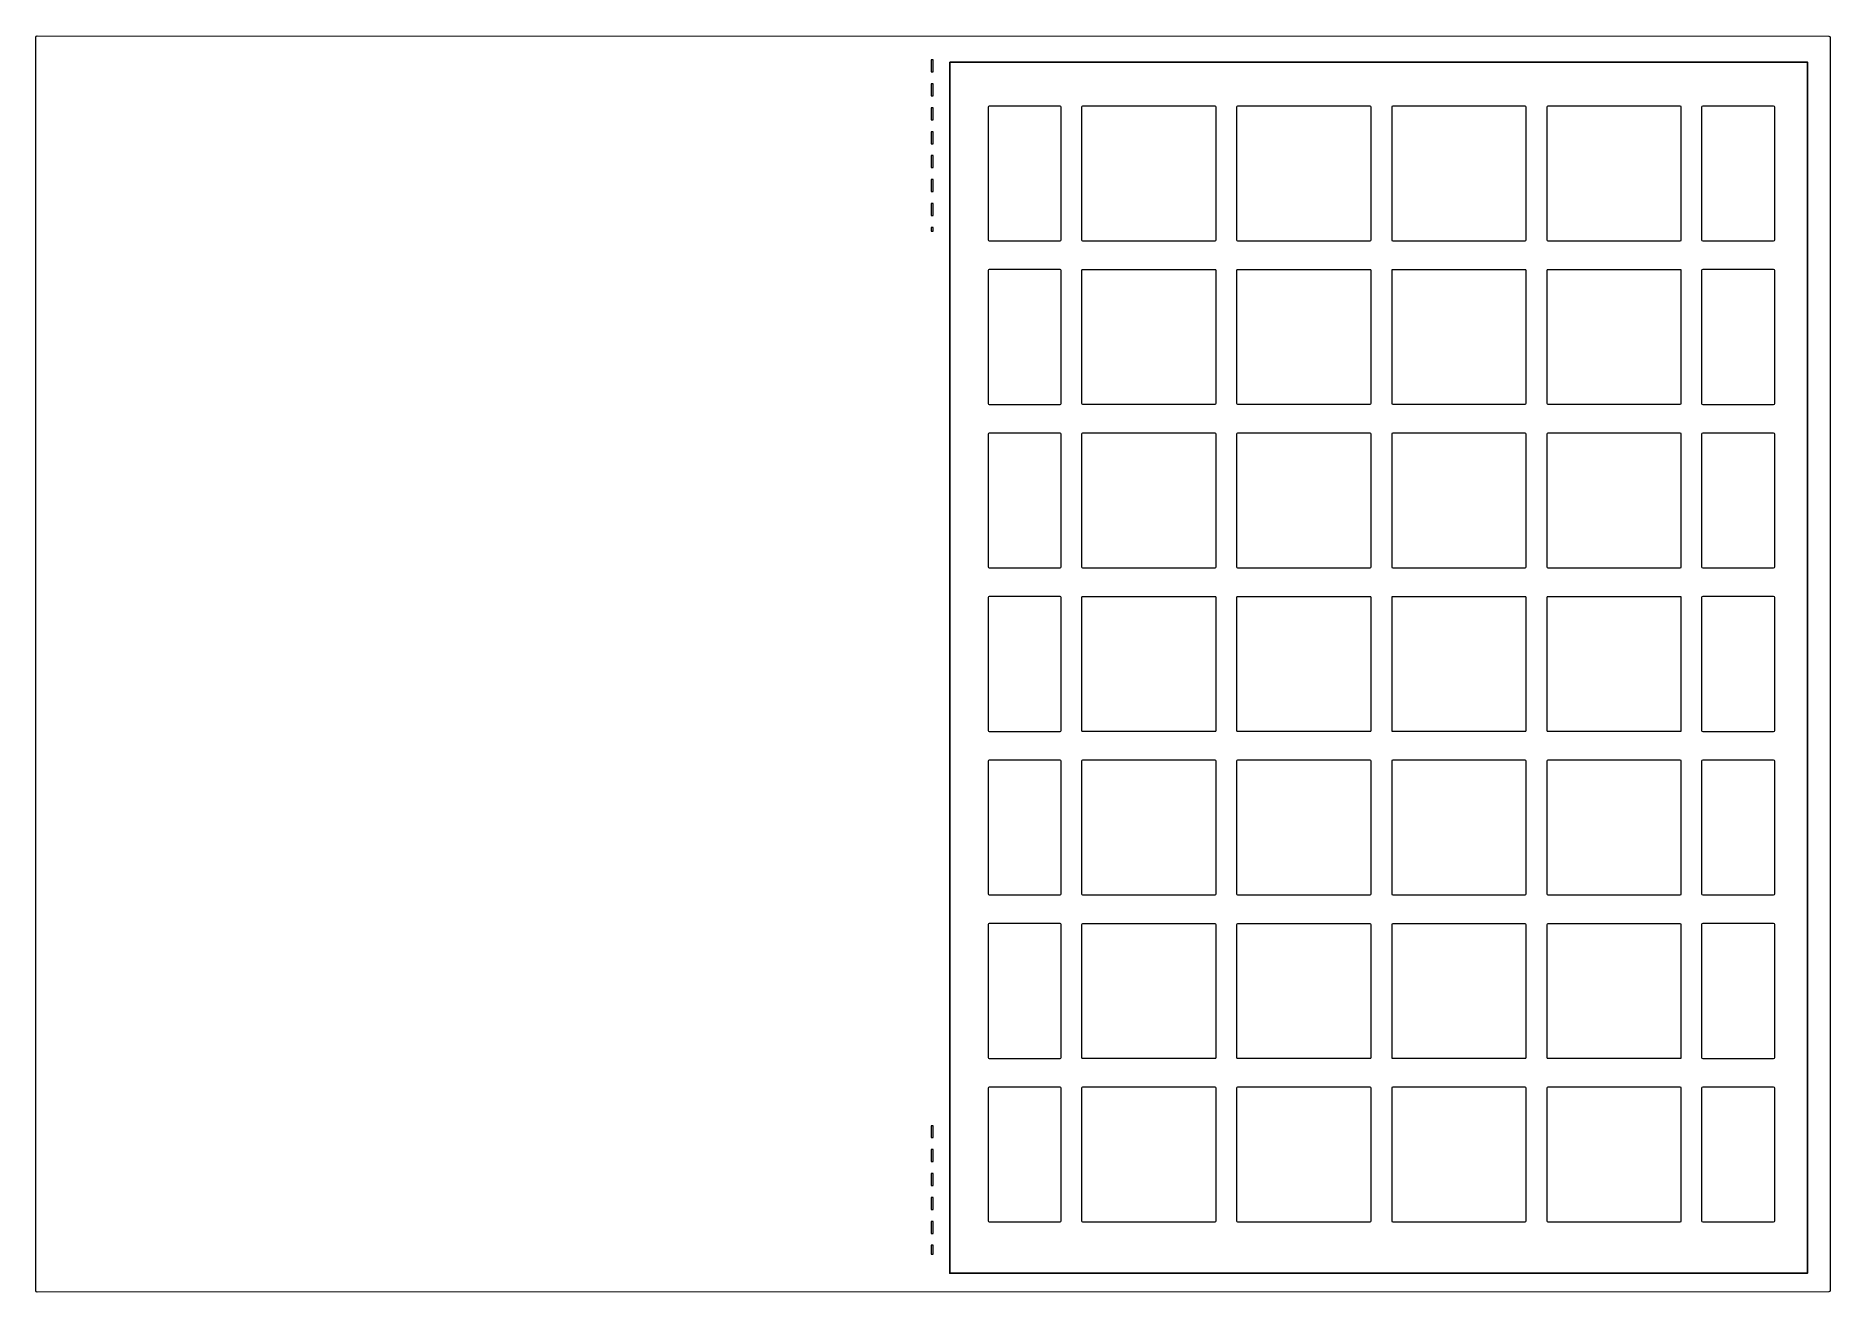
# Model space of a CAD drawing. Header units: centimetres. Extents: x -11.9 to 11.9, y -8.3 to 8.3.
import ezdxf

# ---------------------------------------------------------------- set-up
doc = ezdxf.new("R2010")
doc.units = ezdxf.units.CM
doc.header["$MEASUREMENT"] = 0
doc.layers.add('Layer 1', color=7, linetype='Continuous')

msp = doc.modelspace()

# ---------------------------------------------------------------- linework, layer by layer
at = {"layer": 'Layer 1', "color": 42, "lineweight": 9}
for points, knots in [([(-11.88971, 8.33437), (-11.8994, 8.33438), (-11.90708, 8.32669), (-11.90708, 8.31701), (-11.90708, 8.31701), (-11.90708, 8.31701), (-11.90708, -8.31701), (-11.90708, -8.31701), (-11.90708, -8.31701), (-11.90708, -8.32669), (-11.8994, -8.33437), (-11.88972, -8.33437), (-11.88972, -8.33437), (-11.88972, -8.33437), (11.88971, -8.33024), (11.88971, -8.33024), (11.88971, -8.33024), (11.89939, -8.33024), (11.90707, -8.32173), (11.90707, -8.31205), (11.90707, -8.31205), (11.90707, -8.31205), (11.90707, 8.31205), (11.90707, 8.31205), (11.90707, 8.31205), (11.90707, 8.32173), (11.89939, 8.32941), (11.88971, 8.32941), (11.88971, 8.32941), (11.88971, 8.32941), (-11.88972, 8.33437), (-11.88972, 8.33437), (-11.88972, 8.33437), (-11.88972, 8.33437), (-11.88971, 8.33437), (-11.88971, 8.33437)], [0, 0, 0, 0, 0.1, 0.1, 0.1, 0.1, 0.2, 0.2, 0.2, 0.2, 0.3, 0.3, 0.3, 0.3, 0.4, 0.4, 0.4, 0.4, 0.5, 0.5, 0.5, 0.5, 0.6, 0.6, 0.6, 0.6, 0.7, 0.7, 0.7, 0.7, 0.8, 0.8, 0.8, 0.8, 1, 1, 1, 1]), ([(-0.02646, 8.01522), (-0.02646, 8.01522), (0, 8.01522), (0, 8.01522), (0, 8.01522), (0, 8.01522), (0, 7.85647), (0, 7.85647), (0, 7.85647), (0, 7.85647), (-0.02646, 7.85647), (-0.02646, 7.85647), (-0.02646, 7.85647), (-0.02646, 7.85647), (-0.02646, 8.01522), (-0.02646, 8.01522)], [0, 0, 0, 0, 0.2, 0.2, 0.2, 0.2, 0.4, 0.4, 0.4, 0.4, 0.6, 0.6, 0.6, 0.6, 1, 1, 1, 1]), ([(-0.02646, 7.69772), (-0.02646, 7.69772), (0, 7.69772), (0, 7.69772), (0, 7.69772), (0, 7.69772), (0, 7.53897), (0, 7.53897), (0, 7.53897), (0, 7.53897), (-0.02646, 7.53897), (-0.02646, 7.53897), (-0.02646, 7.53897), (-0.02646, 7.53897), (-0.02646, 7.69772), (-0.02646, 7.69772)], [0, 0, 0, 0, 0.2, 0.2, 0.2, 0.2, 0.4, 0.4, 0.4, 0.4, 0.6, 0.6, 0.6, 0.6, 1, 1, 1, 1]), ([(0.74662, 7.40337), (0.74662, 7.40337), (1.68754, 7.40337), (1.68754, 7.40337), (1.68754, 7.40337), (1.69506, 7.40337), (1.7016, 7.39766), (1.7016, 7.39014), (1.7016, 7.39014), (1.7016, 7.39014), (1.7016, 5.62735), (1.7016, 5.62735), (1.7016, 5.62735), (1.7016, 5.61983), (1.69506, 5.61412), (1.68754, 5.61412), (1.68754, 5.61412), (1.68754, 5.61412), (0.74662, 5.61412), (0.74662, 5.61412), (0.74662, 5.61412), (0.7391, 5.61412), (0.73256, 5.61983), (0.73256, 5.62735), (0.73256, 5.62735), (0.73256, 5.62735), (0.73256, 7.39014), (0.73256, 7.39014), (0.73256, 7.39014), (0.73256, 7.39766), (0.7391, 7.40337), (0.74662, 7.40337)], [0, 0, 0, 0, 0.11111111, 0.11111111, 0.11111111, 0.11111111, 0.22222222, 0.22222222, 0.22222222, 0.22222222, 0.33333333, 0.33333333, 0.33333333, 0.33333333, 0.44444444, 0.44444444, 0.44444444, 0.44444444, 0.55555556, 0.55555556, 0.55555556, 0.55555556, 0.66666667, 0.66666667, 0.66666667, 0.66666667, 0.77777778, 0.77777778, 0.77777778, 0.77777778, 1, 1, 1, 1]), ([(1.9852, 7.40172), (1.9852, 7.40172), (3.74468, 7.40172), (3.74468, 7.40172), (3.74468, 7.40172), (3.75219, 7.40172), (3.75791, 7.396), (3.75791, 7.38849), (3.75791, 7.38849), (3.75791, 7.38849), (3.75791, 5.62901), (3.75791, 5.62901), (3.75791, 5.62901), (3.75791, 5.6215), (3.75219, 5.61578), (3.74468, 5.61578), (3.74468, 5.61578), (3.74468, 5.61578), (1.9852, 5.61578), (1.9852, 5.61578), (1.9852, 5.61578), (1.9777, 5.61578), (1.97197, 5.6215), (1.97197, 5.62901), (1.97197, 5.62901), (1.97197, 5.62901), (1.97197, 7.38849), (1.97197, 7.38849), (1.97197, 7.38849), (1.97197, 7.396), (1.97769, 7.40172), (1.9852, 7.40172)], [0, 0, 0, 0, 0.11111111, 0.11111111, 0.11111111, 0.11111111, 0.22222222, 0.22222222, 0.22222222, 0.22222222, 0.33333333, 0.33333333, 0.33333333, 0.33333333, 0.44444444, 0.44444444, 0.44444444, 0.44444444, 0.55555556, 0.55555556, 0.55555556, 0.55555556, 0.66666667, 0.66666667, 0.66666667, 0.66666667, 0.77777778, 0.77777778, 0.77777778, 0.77777778, 1, 1, 1, 1]), ([(4.04316, 7.40172), (4.04316, 7.40172), (5.80264, 7.40172), (5.80264, 7.40172), (5.80264, 7.40172), (5.81015, 7.40172), (5.81587, 7.396), (5.81587, 7.38849), (5.81587, 7.38849), (5.81587, 7.38849), (5.81587, 5.62901), (5.81587, 5.62901), (5.81587, 5.62901), (5.81587, 5.6215), (5.81015, 5.61578), (5.80264, 5.61578), (5.80264, 5.61578), (5.80264, 5.61578), (4.04316, 5.61578), (4.04316, 5.61578), (4.04316, 5.61578), (4.03566, 5.61578), (4.02993, 5.6215), (4.02993, 5.62901), (4.02993, 5.62901), (4.02993, 5.62901), (4.02993, 7.38849), (4.02993, 7.38849), (4.02993, 7.38849), (4.02993, 7.396), (4.03565, 7.40172), (4.04316, 7.40172)], [0, 0, 0, 0, 0.11111111, 0.11111111, 0.11111111, 0.11111111, 0.22222222, 0.22222222, 0.22222222, 0.22222222, 0.33333333, 0.33333333, 0.33333333, 0.33333333, 0.44444444, 0.44444444, 0.44444444, 0.44444444, 0.55555556, 0.55555556, 0.55555556, 0.55555556, 0.66666667, 0.66666667, 0.66666667, 0.66666667, 0.77777778, 0.77777778, 0.77777778, 0.77777778, 1, 1, 1, 1]), ([(6.10113, 7.40172), (6.10113, 7.40172), (7.86061, 7.40172), (7.86061, 7.40172), (7.86061, 7.40172), (7.86812, 7.40172), (7.87384, 7.396), (7.87384, 7.38849), (7.87384, 7.38849), (7.87384, 7.38849), (7.87384, 5.62901), (7.87384, 5.62901), (7.87384, 5.62901), (7.87384, 5.6215), (7.86812, 5.61578), (7.86061, 5.61578), (7.86061, 5.61578), (7.86061, 5.61578), (6.10113, 5.61578), (6.10113, 5.61578), (6.10113, 5.61578), (6.09363, 5.61578), (6.0879, 5.6215), (6.0879, 5.62901), (6.0879, 5.62901), (6.0879, 5.62901), (6.0879, 7.38849), (6.0879, 7.38849), (6.0879, 7.38849), (6.0879, 7.396), (6.09362, 7.40172), (6.10113, 7.40172)], [0, 0, 0, 0, 0.11111111, 0.11111111, 0.11111111, 0.11111111, 0.22222222, 0.22222222, 0.22222222, 0.22222222, 0.33333333, 0.33333333, 0.33333333, 0.33333333, 0.44444444, 0.44444444, 0.44444444, 0.44444444, 0.55555556, 0.55555556, 0.55555556, 0.55555556, 0.66666667, 0.66666667, 0.66666667, 0.66666667, 0.77777778, 0.77777778, 0.77777778, 0.77777778, 1, 1, 1, 1]), ([(8.15992, 7.40172), (8.15992, 7.40172), (9.91857, 7.40172), (9.91857, 7.40172), (9.91857, 7.40172), (9.92608, 7.40172), (9.9318, 7.396), (9.9318, 7.38849), (9.9318, 7.38849), (9.9318, 7.38849), (9.9318, 5.62901), (9.9318, 5.62901), (9.9318, 5.62901), (9.9318, 5.6215), (9.92608, 5.61578), (9.91857, 5.61578), (9.91857, 5.61578), (9.91857, 5.61578), (8.15992, 5.61578), (8.15992, 5.61578), (8.15992, 5.61578), (8.15242, 5.61578), (8.14586, 5.6215), (8.14586, 5.62901), (8.14586, 5.62901), (8.14586, 5.62901), (8.14586, 7.38849), (8.14586, 7.38849), (8.14586, 7.38849), (8.14586, 7.396), (8.15241, 7.40172), (8.15992, 7.40172)], [0, 0, 0, 0, 0.11111111, 0.11111111, 0.11111111, 0.11111111, 0.22222222, 0.22222222, 0.22222222, 0.22222222, 0.33333333, 0.33333333, 0.33333333, 0.33333333, 0.44444444, 0.44444444, 0.44444444, 0.44444444, 0.55555556, 0.55555556, 0.55555556, 0.55555556, 0.66666667, 0.66666667, 0.66666667, 0.66666667, 0.77777778, 0.77777778, 0.77777778, 0.77777778, 1, 1, 1, 1]), ([(10.21622, 7.40337), (10.21622, 7.40337), (11.15714, 7.40337), (11.15714, 7.40337), (11.15714, 7.40337), (11.16466, 7.40337), (11.1712, 7.39766), (11.1712, 7.39014), (11.1712, 7.39014), (11.1712, 7.39014), (11.1712, 5.62735), (11.1712, 5.62735), (11.1712, 5.62735), (11.1712, 5.61983), (11.16466, 5.61412), (11.15714, 5.61412), (11.15714, 5.61412), (11.15714, 5.61412), (10.21622, 5.61412), (10.21622, 5.61412), (10.21622, 5.61412), (10.2087, 5.61412), (10.20216, 5.61983), (10.20216, 5.62735), (10.20216, 5.62735), (10.20216, 5.62735), (10.20216, 7.39014), (10.20216, 7.39014), (10.20216, 7.39014), (10.20216, 7.39766), (10.2087, 7.40337), (10.21622, 7.40337)], [0, 0, 0, 0, 0.11111111, 0.11111111, 0.11111111, 0.11111111, 0.22222222, 0.22222222, 0.22222222, 0.22222222, 0.33333333, 0.33333333, 0.33333333, 0.33333333, 0.44444444, 0.44444444, 0.44444444, 0.44444444, 0.55555556, 0.55555556, 0.55555556, 0.55555556, 0.66666667, 0.66666667, 0.66666667, 0.66666667, 0.77777778, 0.77777778, 0.77777778, 0.77777778, 1, 1, 1, 1]), ([(-0.02646, 7.38022), (-0.02646, 7.38022), (0, 7.38022), (0, 7.38022), (0, 7.38022), (0, 7.38022), (0, 7.22147), (0, 7.22147), (0, 7.22147), (0, 7.22147), (-0.02646, 7.22147), (-0.02646, 7.22147), (-0.02646, 7.22147), (-0.02646, 7.22147), (-0.02646, 7.38022), (-0.02646, 7.38022)], [0, 0, 0, 0, 0.2, 0.2, 0.2, 0.2, 0.4, 0.4, 0.4, 0.4, 0.6, 0.6, 0.6, 0.6, 1, 1, 1, 1]), ([(-0.02646, 7.06272), (-0.02646, 7.06272), (0, 7.06272), (0, 7.06272), (0, 7.06272), (0, 7.06272), (0, 6.90397), (0, 6.90397), (0, 6.90397), (0, 6.90397), (-0.02646, 6.90397), (-0.02646, 6.90397), (-0.02646, 6.90397), (-0.02646, 6.90397), (-0.02646, 7.06272), (-0.02646, 7.06272)], [0, 0, 0, 0, 0.2, 0.2, 0.2, 0.2, 0.4, 0.4, 0.4, 0.4, 0.6, 0.6, 0.6, 0.6, 1, 1, 1, 1]), ([(-0.02646, 6.74522), (-0.02646, 6.74522), (0, 6.74522), (0, 6.74522), (0, 6.74522), (0, 6.74522), (0, 6.58647), (0, 6.58647), (0, 6.58647), (0, 6.58647), (-0.02646, 6.58647), (-0.02646, 6.58647), (-0.02646, 6.58647), (-0.02646, 6.58647), (-0.02646, 6.74522), (-0.02646, 6.74522)], [0, 0, 0, 0, 0.2, 0.2, 0.2, 0.2, 0.4, 0.4, 0.4, 0.4, 0.6, 0.6, 0.6, 0.6, 1, 1, 1, 1]), ([(-0.02646, 6.42772), (-0.02646, 6.42772), (0, 6.42772), (0, 6.42772), (0, 6.42772), (0, 6.42772), (0, 6.26897), (0, 6.26897), (0, 6.26897), (0, 6.26897), (-0.02646, 6.26897), (-0.02646, 6.26897), (-0.02646, 6.26897), (-0.02646, 6.26897), (-0.02646, 6.42772), (-0.02646, 6.42772)], [0, 0, 0, 0, 0.2, 0.2, 0.2, 0.2, 0.4, 0.4, 0.4, 0.4, 0.6, 0.6, 0.6, 0.6, 1, 1, 1, 1]), ([(-0.02646, 6.11022), (-0.02646, 6.11022), (0, 6.11022), (0, 6.11022), (0, 6.11022), (0, 6.11022), (0, 5.95147), (0, 5.95147), (0, 5.95147), (0, 5.95147), (-0.02646, 5.95147), (-0.02646, 5.95147), (-0.02646, 5.95147), (-0.02646, 5.95147), (-0.02646, 6.11022), (-0.02646, 6.11022)], [0, 0, 0, 0, 0.2, 0.2, 0.2, 0.2, 0.4, 0.4, 0.4, 0.4, 0.6, 0.6, 0.6, 0.6, 1, 1, 1, 1]), ([(-0.02646, 5.79272), (-0.02646, 5.79272), (0, 5.79272), (0, 5.79272), (0, 5.79272), (0, 5.79272), (0, 5.74311), (0, 5.74311), (0, 5.74311), (0, 5.74311), (-0.02646, 5.74311), (-0.02646, 5.74311), (-0.02646, 5.74311), (-0.02646, 5.74311), (-0.02646, 5.79272), (-0.02646, 5.79272)], [0, 0, 0, 0, 0.2, 0.2, 0.2, 0.2, 0.4, 0.4, 0.4, 0.4, 0.6, 0.6, 0.6, 0.6, 1, 1, 1, 1]), ([(0.74662, 5.23379), (0.74662, 5.23379), (1.68754, 5.23379), (1.68754, 5.23379), (1.68754, 5.23379), (1.69506, 5.23379), (1.7016, 5.22808), (1.7016, 5.22056), (1.7016, 5.22056), (1.7016, 5.22056), (1.7016, 3.45777), (1.7016, 3.45777), (1.7016, 3.45777), (1.7016, 3.45025), (1.69506, 3.44454), (1.68754, 3.44454), (1.68754, 3.44454), (1.68754, 3.44454), (0.74662, 3.44454), (0.74662, 3.44454), (0.74662, 3.44454), (0.7391, 3.44454), (0.73256, 3.45025), (0.73256, 3.45777), (0.73256, 3.45777), (0.73256, 3.45777), (0.73256, 5.22056), (0.73256, 5.22056), (0.73256, 5.22056), (0.73256, 5.22808), (0.7391, 5.23379), (0.74662, 5.23379)], [0, 0, 0, 0, 0.11111111, 0.11111111, 0.11111111, 0.11111111, 0.22222222, 0.22222222, 0.22222222, 0.22222222, 0.33333333, 0.33333333, 0.33333333, 0.33333333, 0.44444444, 0.44444444, 0.44444444, 0.44444444, 0.55555556, 0.55555556, 0.55555556, 0.55555556, 0.66666667, 0.66666667, 0.66666667, 0.66666667, 0.77777778, 0.77777778, 0.77777778, 0.77777778, 1, 1, 1, 1]), ([(1.9852, 5.23214), (1.9852, 5.23214), (3.74468, 5.23214), (3.74468, 5.23214), (3.74468, 5.23214), (3.75219, 5.23214), (3.75791, 5.22642), (3.75791, 5.21891), (3.75791, 5.21891), (3.75791, 5.21891), (3.75791, 3.45943), (3.75791, 3.45943), (3.75791, 3.45943), (3.75791, 3.45192), (3.75219, 3.4462), (3.74468, 3.4462), (3.74468, 3.4462), (3.74468, 3.4462), (1.9852, 3.4462), (1.9852, 3.4462), (1.9852, 3.4462), (1.9777, 3.4462), (1.97197, 3.45192), (1.97197, 3.45943), (1.97197, 3.45943), (1.97197, 3.45943), (1.97197, 5.21891), (1.97197, 5.21891), (1.97197, 5.21891), (1.97197, 5.22642), (1.97769, 5.23214), (1.9852, 5.23214)], [0, 0, 0, 0, 0.11111111, 0.11111111, 0.11111111, 0.11111111, 0.22222222, 0.22222222, 0.22222222, 0.22222222, 0.33333333, 0.33333333, 0.33333333, 0.33333333, 0.44444444, 0.44444444, 0.44444444, 0.44444444, 0.55555556, 0.55555556, 0.55555556, 0.55555556, 0.66666667, 0.66666667, 0.66666667, 0.66666667, 0.77777778, 0.77777778, 0.77777778, 0.77777778, 1, 1, 1, 1]), ([(4.04316, 5.23214), (4.04316, 5.23214), (5.80264, 5.23214), (5.80264, 5.23214), (5.80264, 5.23214), (5.81015, 5.23214), (5.81587, 5.22642), (5.81587, 5.21891), (5.81587, 5.21891), (5.81587, 5.21891), (5.81587, 3.45943), (5.81587, 3.45943), (5.81587, 3.45943), (5.81587, 3.45192), (5.81015, 3.4462), (5.80264, 3.4462), (5.80264, 3.4462), (5.80264, 3.4462), (4.04316, 3.4462), (4.04316, 3.4462), (4.04316, 3.4462), (4.03566, 3.4462), (4.02993, 3.45192), (4.02993, 3.45943), (4.02993, 3.45943), (4.02993, 3.45943), (4.02993, 5.21891), (4.02993, 5.21891), (4.02993, 5.21891), (4.02993, 5.22642), (4.03565, 5.23214), (4.04316, 5.23214)], [0, 0, 0, 0, 0.11111111, 0.11111111, 0.11111111, 0.11111111, 0.22222222, 0.22222222, 0.22222222, 0.22222222, 0.33333333, 0.33333333, 0.33333333, 0.33333333, 0.44444444, 0.44444444, 0.44444444, 0.44444444, 0.55555556, 0.55555556, 0.55555556, 0.55555556, 0.66666667, 0.66666667, 0.66666667, 0.66666667, 0.77777778, 0.77777778, 0.77777778, 0.77777778, 1, 1, 1, 1]), ([(6.10113, 5.23214), (6.10113, 5.23214), (7.86061, 5.23214), (7.86061, 5.23214), (7.86061, 5.23214), (7.86812, 5.23214), (7.87384, 5.22642), (7.87384, 5.21891), (7.87384, 5.21891), (7.87384, 5.21891), (7.87384, 3.45943), (7.87384, 3.45943), (7.87384, 3.45943), (7.87384, 3.45192), (7.86812, 3.4462), (7.86061, 3.4462), (7.86061, 3.4462), (7.86061, 3.4462), (6.10113, 3.4462), (6.10113, 3.4462), (6.10113, 3.4462), (6.09363, 3.4462), (6.0879, 3.45192), (6.0879, 3.45943), (6.0879, 3.45943), (6.0879, 3.45943), (6.0879, 5.21891), (6.0879, 5.21891), (6.0879, 5.21891), (6.0879, 5.22642), (6.09362, 5.23214), (6.10113, 5.23214)], [0, 0, 0, 0, 0.11111111, 0.11111111, 0.11111111, 0.11111111, 0.22222222, 0.22222222, 0.22222222, 0.22222222, 0.33333333, 0.33333333, 0.33333333, 0.33333333, 0.44444444, 0.44444444, 0.44444444, 0.44444444, 0.55555556, 0.55555556, 0.55555556, 0.55555556, 0.66666667, 0.66666667, 0.66666667, 0.66666667, 0.77777778, 0.77777778, 0.77777778, 0.77777778, 1, 1, 1, 1]), ([(8.15992, 5.23214), (8.15992, 5.23214), (9.91857, 5.23214), (9.91857, 5.23214), (9.91857, 5.23214), (9.92608, 5.23214), (9.9318, 5.22642), (9.9318, 5.21891), (9.9318, 5.21891), (9.9318, 5.21891), (9.9318, 3.45943), (9.9318, 3.45943), (9.9318, 3.45943), (9.9318, 3.45192), (9.92608, 3.4462), (9.91857, 3.4462), (9.91857, 3.4462), (9.91857, 3.4462), (8.15992, 3.4462), (8.15992, 3.4462), (8.15992, 3.4462), (8.15242, 3.4462), (8.14586, 3.45192), (8.14586, 3.45943), (8.14586, 3.45943), (8.14586, 3.45943), (8.14586, 5.21891), (8.14586, 5.21891), (8.14586, 5.21891), (8.14586, 5.22642), (8.15241, 5.23214), (8.15992, 5.23214)], [0, 0, 0, 0, 0.11111111, 0.11111111, 0.11111111, 0.11111111, 0.22222222, 0.22222222, 0.22222222, 0.22222222, 0.33333333, 0.33333333, 0.33333333, 0.33333333, 0.44444444, 0.44444444, 0.44444444, 0.44444444, 0.55555556, 0.55555556, 0.55555556, 0.55555556, 0.66666667, 0.66666667, 0.66666667, 0.66666667, 0.77777778, 0.77777778, 0.77777778, 0.77777778, 1, 1, 1, 1]), ([(10.21622, 5.23379), (10.21622, 5.23379), (11.15714, 5.23379), (11.15714, 5.23379), (11.15714, 5.23379), (11.16466, 5.23379), (11.1712, 5.22808), (11.1712, 5.22056), (11.1712, 5.22056), (11.1712, 5.22056), (11.1712, 3.45777), (11.1712, 3.45777), (11.1712, 3.45777), (11.1712, 3.45025), (11.16466, 3.44454), (11.15714, 3.44454), (11.15714, 3.44454), (11.15714, 3.44454), (10.21622, 3.44454), (10.21622, 3.44454), (10.21622, 3.44454), (10.2087, 3.44454), (10.20216, 3.45025), (10.20216, 3.45777), (10.20216, 3.45777), (10.20216, 3.45777), (10.20216, 5.22056), (10.20216, 5.22056), (10.20216, 5.22056), (10.20216, 5.22808), (10.2087, 5.23379), (10.21622, 5.23379)], [0, 0, 0, 0, 0.11111111, 0.11111111, 0.11111111, 0.11111111, 0.22222222, 0.22222222, 0.22222222, 0.22222222, 0.33333333, 0.33333333, 0.33333333, 0.33333333, 0.44444444, 0.44444444, 0.44444444, 0.44444444, 0.55555556, 0.55555556, 0.55555556, 0.55555556, 0.66666667, 0.66666667, 0.66666667, 0.66666667, 0.77777778, 0.77777778, 0.77777778, 0.77777778, 1, 1, 1, 1]), ([(0.74662, 3.06421), (0.74662, 3.06421), (1.68754, 3.06421), (1.68754, 3.06421), (1.68754, 3.06421), (1.69506, 3.06421), (1.7016, 3.0585), (1.7016, 3.05098), (1.7016, 3.05098), (1.7016, 3.05098), (1.7016, 1.28819), (1.7016, 1.28819), (1.7016, 1.28819), (1.7016, 1.28067), (1.69506, 1.27496), (1.68754, 1.27496), (1.68754, 1.27496), (1.68754, 1.27496), (0.74662, 1.27496), (0.74662, 1.27496), (0.74662, 1.27496), (0.7391, 1.27496), (0.73256, 1.28067), (0.73256, 1.28819), (0.73256, 1.28819), (0.73256, 1.28819), (0.73256, 3.05098), (0.73256, 3.05098), (0.73256, 3.05098), (0.73256, 3.0585), (0.7391, 3.06421), (0.74662, 3.06421)], [0, 0, 0, 0, 0.11111111, 0.11111111, 0.11111111, 0.11111111, 0.22222222, 0.22222222, 0.22222222, 0.22222222, 0.33333333, 0.33333333, 0.33333333, 0.33333333, 0.44444444, 0.44444444, 0.44444444, 0.44444444, 0.55555556, 0.55555556, 0.55555556, 0.55555556, 0.66666667, 0.66666667, 0.66666667, 0.66666667, 0.77777778, 0.77777778, 0.77777778, 0.77777778, 1, 1, 1, 1]), ([(1.9852, 3.06255), (1.9852, 3.06255), (3.74468, 3.06255), (3.74468, 3.06255), (3.74468, 3.06255), (3.75219, 3.06255), (3.75791, 3.05683), (3.75791, 3.04932), (3.75791, 3.04932), (3.75791, 3.04932), (3.75791, 1.28984), (3.75791, 1.28984), (3.75791, 1.28984), (3.75791, 1.28233), (3.75219, 1.27661), (3.74468, 1.27661), (3.74468, 1.27661), (3.74468, 1.27661), (1.9852, 1.27661), (1.9852, 1.27661), (1.9852, 1.27661), (1.9777, 1.27661), (1.97197, 1.28233), (1.97197, 1.28984), (1.97197, 1.28984), (1.97197, 1.28984), (1.97197, 3.04932), (1.97197, 3.04932), (1.97197, 3.04932), (1.97197, 3.05683), (1.97769, 3.06255), (1.9852, 3.06255)], [0, 0, 0, 0, 0.11111111, 0.11111111, 0.11111111, 0.11111111, 0.22222222, 0.22222222, 0.22222222, 0.22222222, 0.33333333, 0.33333333, 0.33333333, 0.33333333, 0.44444444, 0.44444444, 0.44444444, 0.44444444, 0.55555556, 0.55555556, 0.55555556, 0.55555556, 0.66666667, 0.66666667, 0.66666667, 0.66666667, 0.77777778, 0.77777778, 0.77777778, 0.77777778, 1, 1, 1, 1]), ([(4.04316, 3.06255), (4.04316, 3.06255), (5.80264, 3.06255), (5.80264, 3.06255), (5.80264, 3.06255), (5.81015, 3.06255), (5.81587, 3.05683), (5.81587, 3.04932), (5.81587, 3.04932), (5.81587, 3.04932), (5.81587, 1.28984), (5.81587, 1.28984), (5.81587, 1.28984), (5.81587, 1.28233), (5.81015, 1.27661), (5.80264, 1.27661), (5.80264, 1.27661), (5.80264, 1.27661), (4.04316, 1.27661), (4.04316, 1.27661), (4.04316, 1.27661), (4.03566, 1.27661), (4.02993, 1.28233), (4.02993, 1.28984), (4.02993, 1.28984), (4.02993, 1.28984), (4.02993, 3.04932), (4.02993, 3.04932), (4.02993, 3.04932), (4.02993, 3.05683), (4.03565, 3.06255), (4.04316, 3.06255)], [0, 0, 0, 0, 0.11111111, 0.11111111, 0.11111111, 0.11111111, 0.22222222, 0.22222222, 0.22222222, 0.22222222, 0.33333333, 0.33333333, 0.33333333, 0.33333333, 0.44444444, 0.44444444, 0.44444444, 0.44444444, 0.55555556, 0.55555556, 0.55555556, 0.55555556, 0.66666667, 0.66666667, 0.66666667, 0.66666667, 0.77777778, 0.77777778, 0.77777778, 0.77777778, 1, 1, 1, 1]), ([(6.10113, 3.06255), (6.10113, 3.06255), (7.86061, 3.06255), (7.86061, 3.06255), (7.86061, 3.06255), (7.86812, 3.06255), (7.87384, 3.05683), (7.87384, 3.04932), (7.87384, 3.04932), (7.87384, 3.04932), (7.87384, 1.28984), (7.87384, 1.28984), (7.87384, 1.28984), (7.87384, 1.28233), (7.86812, 1.27661), (7.86061, 1.27661), (7.86061, 1.27661), (7.86061, 1.27661), (6.10113, 1.27661), (6.10113, 1.27661), (6.10113, 1.27661), (6.09363, 1.27661), (6.0879, 1.28233), (6.0879, 1.28984), (6.0879, 1.28984), (6.0879, 1.28984), (6.0879, 3.04932), (6.0879, 3.04932), (6.0879, 3.04932), (6.0879, 3.05683), (6.09362, 3.06255), (6.10113, 3.06255)], [0, 0, 0, 0, 0.11111111, 0.11111111, 0.11111111, 0.11111111, 0.22222222, 0.22222222, 0.22222222, 0.22222222, 0.33333333, 0.33333333, 0.33333333, 0.33333333, 0.44444444, 0.44444444, 0.44444444, 0.44444444, 0.55555556, 0.55555556, 0.55555556, 0.55555556, 0.66666667, 0.66666667, 0.66666667, 0.66666667, 0.77777778, 0.77777778, 0.77777778, 0.77777778, 1, 1, 1, 1]), ([(8.15992, 3.06255), (8.15992, 3.06255), (9.91857, 3.06255), (9.91857, 3.06255), (9.91857, 3.06255), (9.92608, 3.06255), (9.9318, 3.05683), (9.9318, 3.04932), (9.9318, 3.04932), (9.9318, 3.04932), (9.9318, 1.28984), (9.9318, 1.28984), (9.9318, 1.28984), (9.9318, 1.28233), (9.92608, 1.27661), (9.91857, 1.27661), (9.91857, 1.27661), (9.91857, 1.27661), (8.15992, 1.27661), (8.15992, 1.27661), (8.15992, 1.27661), (8.15242, 1.27661), (8.14586, 1.28233), (8.14586, 1.28984), (8.14586, 1.28984), (8.14586, 1.28984), (8.14586, 3.04932), (8.14586, 3.04932), (8.14586, 3.04932), (8.14586, 3.05683), (8.15241, 3.06255), (8.15992, 3.06255)], [0, 0, 0, 0, 0.11111111, 0.11111111, 0.11111111, 0.11111111, 0.22222222, 0.22222222, 0.22222222, 0.22222222, 0.33333333, 0.33333333, 0.33333333, 0.33333333, 0.44444444, 0.44444444, 0.44444444, 0.44444444, 0.55555556, 0.55555556, 0.55555556, 0.55555556, 0.66666667, 0.66666667, 0.66666667, 0.66666667, 0.77777778, 0.77777778, 0.77777778, 0.77777778, 1, 1, 1, 1]), ([(10.21622, 3.06421), (10.21622, 3.06421), (11.15714, 3.06421), (11.15714, 3.06421), (11.15714, 3.06421), (11.16466, 3.06421), (11.1712, 3.0585), (11.1712, 3.05098), (11.1712, 3.05098), (11.1712, 3.05098), (11.1712, 1.28819), (11.1712, 1.28819), (11.1712, 1.28819), (11.1712, 1.28067), (11.16466, 1.27496), (11.15714, 1.27496), (11.15714, 1.27496), (11.15714, 1.27496), (10.21622, 1.27496), (10.21622, 1.27496), (10.21622, 1.27496), (10.2087, 1.27496), (10.20216, 1.28067), (10.20216, 1.28819), (10.20216, 1.28819), (10.20216, 1.28819), (10.20216, 3.05098), (10.20216, 3.05098), (10.20216, 3.05098), (10.20216, 3.0585), (10.2087, 3.06421), (10.21622, 3.06421)], [0, 0, 0, 0, 0.11111111, 0.11111111, 0.11111111, 0.11111111, 0.22222222, 0.22222222, 0.22222222, 0.22222222, 0.33333333, 0.33333333, 0.33333333, 0.33333333, 0.44444444, 0.44444444, 0.44444444, 0.44444444, 0.55555556, 0.55555556, 0.55555556, 0.55555556, 0.66666667, 0.66666667, 0.66666667, 0.66666667, 0.77777778, 0.77777778, 0.77777778, 0.77777778, 1, 1, 1, 1]), ([(0.74662, 0.89462), (0.74662, 0.89462), (1.68754, 0.89462), (1.68754, 0.89462), (1.68754, 0.89462), (1.69506, 0.89462), (1.7016, 0.88891), (1.7016, 0.88139), (1.7016, 0.88139), (1.7016, 0.88139), (1.7016, -0.8814), (1.7016, -0.8814), (1.7016, -0.8814), (1.7016, -0.88892), (1.69506, -0.89463), (1.68754, -0.89463), (1.68754, -0.89463), (1.68754, -0.89463), (0.74662, -0.89463), (0.74662, -0.89463), (0.74662, -0.89463), (0.7391, -0.89463), (0.73256, -0.88892), (0.73256, -0.8814), (0.73256, -0.8814), (0.73256, -0.8814), (0.73256, 0.88139), (0.73256, 0.88139), (0.73256, 0.88139), (0.73256, 0.88891), (0.7391, 0.89462), (0.74662, 0.89462)], [0, 0, 0, 0, 0.11111111, 0.11111111, 0.11111111, 0.11111111, 0.22222222, 0.22222222, 0.22222222, 0.22222222, 0.33333333, 0.33333333, 0.33333333, 0.33333333, 0.44444444, 0.44444444, 0.44444444, 0.44444444, 0.55555556, 0.55555556, 0.55555556, 0.55555556, 0.66666667, 0.66666667, 0.66666667, 0.66666667, 0.77777778, 0.77777778, 0.77777778, 0.77777778, 1, 1, 1, 1]), ([(1.9852, 0.89297), (1.9852, 0.89297), (3.74468, 0.89297), (3.74468, 0.89297), (3.74468, 0.89297), (3.75219, 0.89297), (3.75791, 0.88725), (3.75791, 0.87974), (3.75791, 0.87974), (3.75791, 0.87974), (3.75791, -0.87974), (3.75791, -0.87974), (3.75791, -0.87974), (3.75791, -0.88725), (3.75219, -0.89297), (3.74468, -0.89297), (3.74468, -0.89297), (3.74468, -0.89297), (1.9852, -0.89297), (1.9852, -0.89297), (1.9852, -0.89297), (1.9777, -0.89297), (1.97197, -0.88725), (1.97197, -0.87974), (1.97197, -0.87974), (1.97197, -0.87974), (1.97197, 0.87974), (1.97197, 0.87974), (1.97197, 0.87974), (1.97197, 0.88725), (1.97769, 0.89297), (1.9852, 0.89297)], [0, 0, 0, 0, 0.11111111, 0.11111111, 0.11111111, 0.11111111, 0.22222222, 0.22222222, 0.22222222, 0.22222222, 0.33333333, 0.33333333, 0.33333333, 0.33333333, 0.44444444, 0.44444444, 0.44444444, 0.44444444, 0.55555556, 0.55555556, 0.55555556, 0.55555556, 0.66666667, 0.66666667, 0.66666667, 0.66666667, 0.77777778, 0.77777778, 0.77777778, 0.77777778, 1, 1, 1, 1]), ([(4.04316, 0.89297), (4.04316, 0.89297), (5.80264, 0.89297), (5.80264, 0.89297), (5.80264, 0.89297), (5.81015, 0.89297), (5.81587, 0.88725), (5.81587, 0.87974), (5.81587, 0.87974), (5.81587, 0.87974), (5.81587, -0.87974), (5.81587, -0.87974), (5.81587, -0.87974), (5.81587, -0.88725), (5.81015, -0.89297), (5.80264, -0.89297), (5.80264, -0.89297), (5.80264, -0.89297), (4.04316, -0.89297), (4.04316, -0.89297), (4.04316, -0.89297), (4.03566, -0.89297), (4.02993, -0.88725), (4.02993, -0.87974), (4.02993, -0.87974), (4.02993, -0.87974), (4.02993, 0.87974), (4.02993, 0.87974), (4.02993, 0.87974), (4.02993, 0.88725), (4.03565, 0.89297), (4.04316, 0.89297)], [0, 0, 0, 0, 0.11111111, 0.11111111, 0.11111111, 0.11111111, 0.22222222, 0.22222222, 0.22222222, 0.22222222, 0.33333333, 0.33333333, 0.33333333, 0.33333333, 0.44444444, 0.44444444, 0.44444444, 0.44444444, 0.55555556, 0.55555556, 0.55555556, 0.55555556, 0.66666667, 0.66666667, 0.66666667, 0.66666667, 0.77777778, 0.77777778, 0.77777778, 0.77777778, 1, 1, 1, 1]), ([(6.10113, 0.89297), (6.10113, 0.89297), (7.86061, 0.89297), (7.86061, 0.89297), (7.86061, 0.89297), (7.86812, 0.89297), (7.87384, 0.88725), (7.87384, 0.87974), (7.87384, 0.87974), (7.87384, 0.87974), (7.87384, -0.87974), (7.87384, -0.87974), (7.87384, -0.87974), (7.87384, -0.88725), (7.86812, -0.89297), (7.86061, -0.89297), (7.86061, -0.89297), (7.86061, -0.89297), (6.10113, -0.89297), (6.10113, -0.89297), (6.10113, -0.89297), (6.09363, -0.89297), (6.0879, -0.88725), (6.0879, -0.87974), (6.0879, -0.87974), (6.0879, -0.87974), (6.0879, 0.87974), (6.0879, 0.87974), (6.0879, 0.87974), (6.0879, 0.88725), (6.09362, 0.89297), (6.10113, 0.89297)], [0, 0, 0, 0, 0.11111111, 0.11111111, 0.11111111, 0.11111111, 0.22222222, 0.22222222, 0.22222222, 0.22222222, 0.33333333, 0.33333333, 0.33333333, 0.33333333, 0.44444444, 0.44444444, 0.44444444, 0.44444444, 0.55555556, 0.55555556, 0.55555556, 0.55555556, 0.66666667, 0.66666667, 0.66666667, 0.66666667, 0.77777778, 0.77777778, 0.77777778, 0.77777778, 1, 1, 1, 1]), ([(8.15992, 0.89297), (8.15992, 0.89297), (9.91857, 0.89297), (9.91857, 0.89297), (9.91857, 0.89297), (9.92608, 0.89297), (9.9318, 0.88725), (9.9318, 0.87974), (9.9318, 0.87974), (9.9318, 0.87974), (9.9318, -0.87974), (9.9318, -0.87974), (9.9318, -0.87974), (9.9318, -0.88725), (9.92608, -0.89297), (9.91857, -0.89297), (9.91857, -0.89297), (9.91857, -0.89297), (8.15992, -0.89297), (8.15992, -0.89297), (8.15992, -0.89297), (8.15242, -0.89297), (8.14586, -0.88725), (8.14586, -0.87974), (8.14586, -0.87974), (8.14586, -0.87974), (8.14586, 0.87974), (8.14586, 0.87974), (8.14586, 0.87974), (8.14586, 0.88725), (8.15241, 0.89297), (8.15992, 0.89297)], [0, 0, 0, 0, 0.11111111, 0.11111111, 0.11111111, 0.11111111, 0.22222222, 0.22222222, 0.22222222, 0.22222222, 0.33333333, 0.33333333, 0.33333333, 0.33333333, 0.44444444, 0.44444444, 0.44444444, 0.44444444, 0.55555556, 0.55555556, 0.55555556, 0.55555556, 0.66666667, 0.66666667, 0.66666667, 0.66666667, 0.77777778, 0.77777778, 0.77777778, 0.77777778, 1, 1, 1, 1]), ([(10.21622, 0.89462), (10.21622, 0.89462), (11.15714, 0.89462), (11.15714, 0.89462), (11.15714, 0.89462), (11.16466, 0.89462), (11.1712, 0.88891), (11.1712, 0.88139), (11.1712, 0.88139), (11.1712, 0.88139), (11.1712, -0.8814), (11.1712, -0.8814), (11.1712, -0.8814), (11.1712, -0.88892), (11.16466, -0.89463), (11.15714, -0.89463), (11.15714, -0.89463), (11.15714, -0.89463), (10.21622, -0.89463), (10.21622, -0.89463), (10.21622, -0.89463), (10.2087, -0.89463), (10.20216, -0.88892), (10.20216, -0.8814), (10.20216, -0.8814), (10.20216, -0.8814), (10.20216, 0.88139), (10.20216, 0.88139), (10.20216, 0.88139), (10.20216, 0.88891), (10.2087, 0.89462), (10.21622, 0.89462)], [0, 0, 0, 0, 0.11111111, 0.11111111, 0.11111111, 0.11111111, 0.22222222, 0.22222222, 0.22222222, 0.22222222, 0.33333333, 0.33333333, 0.33333333, 0.33333333, 0.44444444, 0.44444444, 0.44444444, 0.44444444, 0.55555556, 0.55555556, 0.55555556, 0.55555556, 0.66666667, 0.66666667, 0.66666667, 0.66666667, 0.77777778, 0.77777778, 0.77777778, 0.77777778, 1, 1, 1, 1]), ([(0.74662, -1.27496), (0.74662, -1.27496), (1.68754, -1.27496), (1.68754, -1.27496), (1.68754, -1.27496), (1.69506, -1.27496), (1.7016, -1.28067), (1.7016, -1.28819), (1.7016, -1.28819), (1.7016, -1.28819), (1.7016, -3.05098), (1.7016, -3.05098), (1.7016, -3.05098), (1.7016, -3.0585), (1.69506, -3.06421), (1.68754, -3.06421), (1.68754, -3.06421), (1.68754, -3.06421), (0.74662, -3.06421), (0.74662, -3.06421), (0.74662, -3.06421), (0.7391, -3.06421), (0.73256, -3.0585), (0.73256, -3.05098), (0.73256, -3.05098), (0.73256, -3.05098), (0.73256, -1.28819), (0.73256, -1.28819), (0.73256, -1.28819), (0.73256, -1.28067), (0.7391, -1.27496), (0.74662, -1.27496)], [0, 0, 0, 0, 0.11111111, 0.11111111, 0.11111111, 0.11111111, 0.22222222, 0.22222222, 0.22222222, 0.22222222, 0.33333333, 0.33333333, 0.33333333, 0.33333333, 0.44444444, 0.44444444, 0.44444444, 0.44444444, 0.55555556, 0.55555556, 0.55555556, 0.55555556, 0.66666667, 0.66666667, 0.66666667, 0.66666667, 0.77777778, 0.77777778, 0.77777778, 0.77777778, 1, 1, 1, 1]), ([(1.9852, -1.27661), (1.9852, -1.27661), (3.74468, -1.27661), (3.74468, -1.27661), (3.74468, -1.27661), (3.75219, -1.27661), (3.75791, -1.28233), (3.75791, -1.28984), (3.75791, -1.28984), (3.75791, -1.28984), (3.75791, -3.04932), (3.75791, -3.04932), (3.75791, -3.04932), (3.75791, -3.05683), (3.75219, -3.06255), (3.74468, -3.06255), (3.74468, -3.06255), (3.74468, -3.06255), (1.9852, -3.06255), (1.9852, -3.06255), (1.9852, -3.06255), (1.9777, -3.06255), (1.97197, -3.05683), (1.97197, -3.04932), (1.97197, -3.04932), (1.97197, -3.04932), (1.97197, -1.28984), (1.97197, -1.28984), (1.97197, -1.28984), (1.97197, -1.28233), (1.97769, -1.27661), (1.9852, -1.27661)], [0, 0, 0, 0, 0.11111111, 0.11111111, 0.11111111, 0.11111111, 0.22222222, 0.22222222, 0.22222222, 0.22222222, 0.33333333, 0.33333333, 0.33333333, 0.33333333, 0.44444444, 0.44444444, 0.44444444, 0.44444444, 0.55555556, 0.55555556, 0.55555556, 0.55555556, 0.66666667, 0.66666667, 0.66666667, 0.66666667, 0.77777778, 0.77777778, 0.77777778, 0.77777778, 1, 1, 1, 1]), ([(4.04316, -1.27661), (4.04316, -1.27661), (5.80264, -1.27661), (5.80264, -1.27661), (5.80264, -1.27661), (5.81015, -1.27661), (5.81587, -1.28233), (5.81587, -1.28984), (5.81587, -1.28984), (5.81587, -1.28984), (5.81587, -3.04932), (5.81587, -3.04932), (5.81587, -3.04932), (5.81587, -3.05683), (5.81015, -3.06255), (5.80264, -3.06255), (5.80264, -3.06255), (5.80264, -3.06255), (4.04316, -3.06255), (4.04316, -3.06255), (4.04316, -3.06255), (4.03566, -3.06255), (4.02993, -3.05683), (4.02993, -3.04932), (4.02993, -3.04932), (4.02993, -3.04932), (4.02993, -1.28984), (4.02993, -1.28984), (4.02993, -1.28984), (4.02993, -1.28233), (4.03565, -1.27661), (4.04316, -1.27661)], [0, 0, 0, 0, 0.11111111, 0.11111111, 0.11111111, 0.11111111, 0.22222222, 0.22222222, 0.22222222, 0.22222222, 0.33333333, 0.33333333, 0.33333333, 0.33333333, 0.44444444, 0.44444444, 0.44444444, 0.44444444, 0.55555556, 0.55555556, 0.55555556, 0.55555556, 0.66666667, 0.66666667, 0.66666667, 0.66666667, 0.77777778, 0.77777778, 0.77777778, 0.77777778, 1, 1, 1, 1]), ([(6.10113, -1.27661), (6.10113, -1.27661), (7.86061, -1.27661), (7.86061, -1.27661), (7.86061, -1.27661), (7.86812, -1.27661), (7.87384, -1.28233), (7.87384, -1.28984), (7.87384, -1.28984), (7.87384, -1.28984), (7.87384, -3.04932), (7.87384, -3.04932), (7.87384, -3.04932), (7.87384, -3.05683), (7.86812, -3.06255), (7.86061, -3.06255), (7.86061, -3.06255), (7.86061, -3.06255), (6.10113, -3.06255), (6.10113, -3.06255), (6.10113, -3.06255), (6.09363, -3.06255), (6.0879, -3.05683), (6.0879, -3.04932), (6.0879, -3.04932), (6.0879, -3.04932), (6.0879, -1.28984), (6.0879, -1.28984), (6.0879, -1.28984), (6.0879, -1.28233), (6.09362, -1.27661), (6.10113, -1.27661)], [0, 0, 0, 0, 0.11111111, 0.11111111, 0.11111111, 0.11111111, 0.22222222, 0.22222222, 0.22222222, 0.22222222, 0.33333333, 0.33333333, 0.33333333, 0.33333333, 0.44444444, 0.44444444, 0.44444444, 0.44444444, 0.55555556, 0.55555556, 0.55555556, 0.55555556, 0.66666667, 0.66666667, 0.66666667, 0.66666667, 0.77777778, 0.77777778, 0.77777778, 0.77777778, 1, 1, 1, 1]), ([(8.15992, -1.27661), (8.15992, -1.27661), (9.91857, -1.27661), (9.91857, -1.27661), (9.91857, -1.27661), (9.92608, -1.27661), (9.9318, -1.28233), (9.9318, -1.28984), (9.9318, -1.28984), (9.9318, -1.28984), (9.9318, -3.04932), (9.9318, -3.04932), (9.9318, -3.04932), (9.9318, -3.05683), (9.92608, -3.06255), (9.91857, -3.06255), (9.91857, -3.06255), (9.91857, -3.06255), (8.15992, -3.06255), (8.15992, -3.06255), (8.15992, -3.06255), (8.15242, -3.06255), (8.14586, -3.05683), (8.14586, -3.04932), (8.14586, -3.04932), (8.14586, -3.04932), (8.14586, -1.28984), (8.14586, -1.28984), (8.14586, -1.28984), (8.14586, -1.28233), (8.15241, -1.27661), (8.15992, -1.27661)], [0, 0, 0, 0, 0.11111111, 0.11111111, 0.11111111, 0.11111111, 0.22222222, 0.22222222, 0.22222222, 0.22222222, 0.33333333, 0.33333333, 0.33333333, 0.33333333, 0.44444444, 0.44444444, 0.44444444, 0.44444444, 0.55555556, 0.55555556, 0.55555556, 0.55555556, 0.66666667, 0.66666667, 0.66666667, 0.66666667, 0.77777778, 0.77777778, 0.77777778, 0.77777778, 1, 1, 1, 1]), ([(10.21622, -1.27496), (10.21622, -1.27496), (11.15714, -1.27496), (11.15714, -1.27496), (11.15714, -1.27496), (11.16466, -1.27496), (11.1712, -1.28067), (11.1712, -1.28819), (11.1712, -1.28819), (11.1712, -1.28819), (11.1712, -3.05098), (11.1712, -3.05098), (11.1712, -3.05098), (11.1712, -3.0585), (11.16466, -3.06421), (11.15714, -3.06421), (11.15714, -3.06421), (11.15714, -3.06421), (10.21622, -3.06421), (10.21622, -3.06421), (10.21622, -3.06421), (10.2087, -3.06421), (10.20216, -3.0585), (10.20216, -3.05098), (10.20216, -3.05098), (10.20216, -3.05098), (10.20216, -1.28819), (10.20216, -1.28819), (10.20216, -1.28819), (10.20216, -1.28067), (10.2087, -1.27496), (10.21622, -1.27496)], [0, 0, 0, 0, 0.11111111, 0.11111111, 0.11111111, 0.11111111, 0.22222222, 0.22222222, 0.22222222, 0.22222222, 0.33333333, 0.33333333, 0.33333333, 0.33333333, 0.44444444, 0.44444444, 0.44444444, 0.44444444, 0.55555556, 0.55555556, 0.55555556, 0.55555556, 0.66666667, 0.66666667, 0.66666667, 0.66666667, 0.77777778, 0.77777778, 0.77777778, 0.77777778, 1, 1, 1, 1]), ([(0.74662, -3.44454), (0.74662, -3.44454), (1.68754, -3.44454), (1.68754, -3.44454), (1.68754, -3.44454), (1.69506, -3.44454), (1.7016, -3.45025), (1.7016, -3.45777), (1.7016, -3.45777), (1.7016, -3.45777), (1.7016, -5.22056), (1.7016, -5.22056), (1.7016, -5.22056), (1.7016, -5.22808), (1.69506, -5.23379), (1.68754, -5.23379), (1.68754, -5.23379), (1.68754, -5.23379), (0.74662, -5.23379), (0.74662, -5.23379), (0.74662, -5.23379), (0.7391, -5.23379), (0.73256, -5.22808), (0.73256, -5.22056), (0.73256, -5.22056), (0.73256, -5.22056), (0.73256, -3.45777), (0.73256, -3.45777), (0.73256, -3.45777), (0.73256, -3.45025), (0.7391, -3.44454), (0.74662, -3.44454)], [0, 0, 0, 0, 0.11111111, 0.11111111, 0.11111111, 0.11111111, 0.22222222, 0.22222222, 0.22222222, 0.22222222, 0.33333333, 0.33333333, 0.33333333, 0.33333333, 0.44444444, 0.44444444, 0.44444444, 0.44444444, 0.55555556, 0.55555556, 0.55555556, 0.55555556, 0.66666667, 0.66666667, 0.66666667, 0.66666667, 0.77777778, 0.77777778, 0.77777778, 0.77777778, 1, 1, 1, 1]), ([(1.9852, -3.4462), (1.9852, -3.4462), (3.74468, -3.4462), (3.74468, -3.4462), (3.74468, -3.4462), (3.75219, -3.4462), (3.75791, -3.45192), (3.75791, -3.45943), (3.75791, -3.45943), (3.75791, -3.45943), (3.75791, -5.21891), (3.75791, -5.21891), (3.75791, -5.21891), (3.75791, -5.22642), (3.75219, -5.23214), (3.74468, -5.23214), (3.74468, -5.23214), (3.74468, -5.23214), (1.9852, -5.23214), (1.9852, -5.23214), (1.9852, -5.23214), (1.9777, -5.23214), (1.97197, -5.22642), (1.97197, -5.21891), (1.97197, -5.21891), (1.97197, -5.21891), (1.97197, -3.45943), (1.97197, -3.45943), (1.97197, -3.45943), (1.97197, -3.45192), (1.97769, -3.4462), (1.9852, -3.4462)], [0, 0, 0, 0, 0.11111111, 0.11111111, 0.11111111, 0.11111111, 0.22222222, 0.22222222, 0.22222222, 0.22222222, 0.33333333, 0.33333333, 0.33333333, 0.33333333, 0.44444444, 0.44444444, 0.44444444, 0.44444444, 0.55555556, 0.55555556, 0.55555556, 0.55555556, 0.66666667, 0.66666667, 0.66666667, 0.66666667, 0.77777778, 0.77777778, 0.77777778, 0.77777778, 1, 1, 1, 1]), ([(4.04316, -3.4462), (4.04316, -3.4462), (5.80264, -3.4462), (5.80264, -3.4462), (5.80264, -3.4462), (5.81015, -3.4462), (5.81587, -3.45192), (5.81587, -3.45943), (5.81587, -3.45943), (5.81587, -3.45943), (5.81587, -5.21891), (5.81587, -5.21891), (5.81587, -5.21891), (5.81587, -5.22642), (5.81015, -5.23214), (5.80264, -5.23214), (5.80264, -5.23214), (5.80264, -5.23214), (4.04316, -5.23214), (4.04316, -5.23214), (4.04316, -5.23214), (4.03566, -5.23214), (4.02993, -5.22642), (4.02993, -5.21891), (4.02993, -5.21891), (4.02993, -5.21891), (4.02993, -3.45943), (4.02993, -3.45943), (4.02993, -3.45943), (4.02993, -3.45192), (4.03565, -3.4462), (4.04316, -3.4462)], [0, 0, 0, 0, 0.11111111, 0.11111111, 0.11111111, 0.11111111, 0.22222222, 0.22222222, 0.22222222, 0.22222222, 0.33333333, 0.33333333, 0.33333333, 0.33333333, 0.44444444, 0.44444444, 0.44444444, 0.44444444, 0.55555556, 0.55555556, 0.55555556, 0.55555556, 0.66666667, 0.66666667, 0.66666667, 0.66666667, 0.77777778, 0.77777778, 0.77777778, 0.77777778, 1, 1, 1, 1]), ([(6.10113, -3.4462), (6.10113, -3.4462), (7.86061, -3.4462), (7.86061, -3.4462), (7.86061, -3.4462), (7.86812, -3.4462), (7.87384, -3.45192), (7.87384, -3.45943), (7.87384, -3.45943), (7.87384, -3.45943), (7.87384, -5.21891), (7.87384, -5.21891), (7.87384, -5.21891), (7.87384, -5.22642), (7.86812, -5.23214), (7.86061, -5.23214), (7.86061, -5.23214), (7.86061, -5.23214), (6.10113, -5.23214), (6.10113, -5.23214), (6.10113, -5.23214), (6.09363, -5.23214), (6.0879, -5.22642), (6.0879, -5.21891), (6.0879, -5.21891), (6.0879, -5.21891), (6.0879, -3.45943), (6.0879, -3.45943), (6.0879, -3.45943), (6.0879, -3.45192), (6.09362, -3.4462), (6.10113, -3.4462)], [0, 0, 0, 0, 0.11111111, 0.11111111, 0.11111111, 0.11111111, 0.22222222, 0.22222222, 0.22222222, 0.22222222, 0.33333333, 0.33333333, 0.33333333, 0.33333333, 0.44444444, 0.44444444, 0.44444444, 0.44444444, 0.55555556, 0.55555556, 0.55555556, 0.55555556, 0.66666667, 0.66666667, 0.66666667, 0.66666667, 0.77777778, 0.77777778, 0.77777778, 0.77777778, 1, 1, 1, 1]), ([(8.15992, -3.4462), (8.15992, -3.4462), (9.91857, -3.4462), (9.91857, -3.4462), (9.91857, -3.4462), (9.92608, -3.4462), (9.9318, -3.45192), (9.9318, -3.45943), (9.9318, -3.45943), (9.9318, -3.45943), (9.9318, -5.21891), (9.9318, -5.21891), (9.9318, -5.21891), (9.9318, -5.22642), (9.92608, -5.23214), (9.91857, -5.23214), (9.91857, -5.23214), (9.91857, -5.23214), (8.15992, -5.23214), (8.15992, -5.23214), (8.15992, -5.23214), (8.15242, -5.23214), (8.14586, -5.22642), (8.14586, -5.21891), (8.14586, -5.21891), (8.14586, -5.21891), (8.14586, -3.45943), (8.14586, -3.45943), (8.14586, -3.45943), (8.14586, -3.45192), (8.15241, -3.4462), (8.15992, -3.4462)], [0, 0, 0, 0, 0.11111111, 0.11111111, 0.11111111, 0.11111111, 0.22222222, 0.22222222, 0.22222222, 0.22222222, 0.33333333, 0.33333333, 0.33333333, 0.33333333, 0.44444444, 0.44444444, 0.44444444, 0.44444444, 0.55555556, 0.55555556, 0.55555556, 0.55555556, 0.66666667, 0.66666667, 0.66666667, 0.66666667, 0.77777778, 0.77777778, 0.77777778, 0.77777778, 1, 1, 1, 1]), ([(10.21622, -3.44454), (10.21622, -3.44454), (11.15714, -3.44454), (11.15714, -3.44454), (11.15714, -3.44454), (11.16466, -3.44454), (11.1712, -3.45025), (11.1712, -3.45777), (11.1712, -3.45777), (11.1712, -3.45777), (11.1712, -5.22056), (11.1712, -5.22056), (11.1712, -5.22056), (11.1712, -5.22808), (11.16466, -5.23379), (11.15714, -5.23379), (11.15714, -5.23379), (11.15714, -5.23379), (10.21622, -5.23379), (10.21622, -5.23379), (10.21622, -5.23379), (10.2087, -5.23379), (10.20216, -5.22808), (10.20216, -5.22056), (10.20216, -5.22056), (10.20216, -5.22056), (10.20216, -3.45777), (10.20216, -3.45777), (10.20216, -3.45777), (10.20216, -3.45025), (10.2087, -3.44454), (10.21622, -3.44454)], [0, 0, 0, 0, 0.11111111, 0.11111111, 0.11111111, 0.11111111, 0.22222222, 0.22222222, 0.22222222, 0.22222222, 0.33333333, 0.33333333, 0.33333333, 0.33333333, 0.44444444, 0.44444444, 0.44444444, 0.44444444, 0.55555556, 0.55555556, 0.55555556, 0.55555556, 0.66666667, 0.66666667, 0.66666667, 0.66666667, 0.77777778, 0.77777778, 0.77777778, 0.77777778, 1, 1, 1, 1]), ([(0.74662, -5.61413), (0.74662, -5.61413), (1.68754, -5.61413), (1.68754, -5.61413), (1.68754, -5.61413), (1.69506, -5.61413), (1.7016, -5.61984), (1.7016, -5.62736), (1.7016, -5.62736), (1.7016, -5.62736), (1.7016, -7.39015), (1.7016, -7.39015), (1.7016, -7.39015), (1.7016, -7.39767), (1.69506, -7.40338), (1.68754, -7.40338), (1.68754, -7.40338), (1.68754, -7.40338), (0.74662, -7.40338), (0.74662, -7.40338), (0.74662, -7.40338), (0.7391, -7.40338), (0.73256, -7.39767), (0.73256, -7.39015), (0.73256, -7.39015), (0.73256, -7.39015), (0.73256, -5.62736), (0.73256, -5.62736), (0.73256, -5.62736), (0.73256, -5.61984), (0.7391, -5.61413), (0.74662, -5.61413)], [0, 0, 0, 0, 0.11111111, 0.11111111, 0.11111111, 0.11111111, 0.22222222, 0.22222222, 0.22222222, 0.22222222, 0.33333333, 0.33333333, 0.33333333, 0.33333333, 0.44444444, 0.44444444, 0.44444444, 0.44444444, 0.55555556, 0.55555556, 0.55555556, 0.55555556, 0.66666667, 0.66666667, 0.66666667, 0.66666667, 0.77777778, 0.77777778, 0.77777778, 0.77777778, 1, 1, 1, 1]), ([(1.9852, -5.61578), (1.9852, -5.61578), (3.74468, -5.61578), (3.74468, -5.61578), (3.74468, -5.61578), (3.75219, -5.61578), (3.75791, -5.6215), (3.75791, -5.62901), (3.75791, -5.62901), (3.75791, -5.62901), (3.75791, -7.38849), (3.75791, -7.38849), (3.75791, -7.38849), (3.75791, -7.396), (3.75219, -7.40172), (3.74468, -7.40172), (3.74468, -7.40172), (3.74468, -7.40172), (1.9852, -7.40172), (1.9852, -7.40172), (1.9852, -7.40172), (1.9777, -7.40172), (1.97197, -7.396), (1.97197, -7.38849), (1.97197, -7.38849), (1.97197, -7.38849), (1.97197, -5.62901), (1.97197, -5.62901), (1.97197, -5.62901), (1.97197, -5.6215), (1.97769, -5.61578), (1.9852, -5.61578)], [0, 0, 0, 0, 0.11111111, 0.11111111, 0.11111111, 0.11111111, 0.22222222, 0.22222222, 0.22222222, 0.22222222, 0.33333333, 0.33333333, 0.33333333, 0.33333333, 0.44444444, 0.44444444, 0.44444444, 0.44444444, 0.55555556, 0.55555556, 0.55555556, 0.55555556, 0.66666667, 0.66666667, 0.66666667, 0.66666667, 0.77777778, 0.77777778, 0.77777778, 0.77777778, 1, 1, 1, 1]), ([(4.04316, -5.61578), (4.04316, -5.61578), (5.80264, -5.61578), (5.80264, -5.61578), (5.80264, -5.61578), (5.81015, -5.61578), (5.81587, -5.6215), (5.81587, -5.62901), (5.81587, -5.62901), (5.81587, -5.62901), (5.81587, -7.38849), (5.81587, -7.38849), (5.81587, -7.38849), (5.81587, -7.396), (5.81015, -7.40172), (5.80264, -7.40172), (5.80264, -7.40172), (5.80264, -7.40172), (4.04316, -7.40172), (4.04316, -7.40172), (4.04316, -7.40172), (4.03566, -7.40172), (4.02993, -7.396), (4.02993, -7.38849), (4.02993, -7.38849), (4.02993, -7.38849), (4.02993, -5.62901), (4.02993, -5.62901), (4.02993, -5.62901), (4.02993, -5.6215), (4.03565, -5.61578), (4.04316, -5.61578)], [0, 0, 0, 0, 0.11111111, 0.11111111, 0.11111111, 0.11111111, 0.22222222, 0.22222222, 0.22222222, 0.22222222, 0.33333333, 0.33333333, 0.33333333, 0.33333333, 0.44444444, 0.44444444, 0.44444444, 0.44444444, 0.55555556, 0.55555556, 0.55555556, 0.55555556, 0.66666667, 0.66666667, 0.66666667, 0.66666667, 0.77777778, 0.77777778, 0.77777778, 0.77777778, 1, 1, 1, 1]), ([(6.10113, -5.61578), (6.10113, -5.61578), (7.86061, -5.61578), (7.86061, -5.61578), (7.86061, -5.61578), (7.86812, -5.61578), (7.87384, -5.6215), (7.87384, -5.62901), (7.87384, -5.62901), (7.87384, -5.62901), (7.87384, -7.38849), (7.87384, -7.38849), (7.87384, -7.38849), (7.87384, -7.396), (7.86812, -7.40172), (7.86061, -7.40172), (7.86061, -7.40172), (7.86061, -7.40172), (6.10113, -7.40172), (6.10113, -7.40172), (6.10113, -7.40172), (6.09363, -7.40172), (6.0879, -7.396), (6.0879, -7.38849), (6.0879, -7.38849), (6.0879, -7.38849), (6.0879, -5.62901), (6.0879, -5.62901), (6.0879, -5.62901), (6.0879, -5.6215), (6.09362, -5.61578), (6.10113, -5.61578)], [0, 0, 0, 0, 0.11111111, 0.11111111, 0.11111111, 0.11111111, 0.22222222, 0.22222222, 0.22222222, 0.22222222, 0.33333333, 0.33333333, 0.33333333, 0.33333333, 0.44444444, 0.44444444, 0.44444444, 0.44444444, 0.55555556, 0.55555556, 0.55555556, 0.55555556, 0.66666667, 0.66666667, 0.66666667, 0.66666667, 0.77777778, 0.77777778, 0.77777778, 0.77777778, 1, 1, 1, 1]), ([(8.15992, -5.61578), (8.15992, -5.61578), (9.91857, -5.61578), (9.91857, -5.61578), (9.91857, -5.61578), (9.92608, -5.61578), (9.9318, -5.6215), (9.9318, -5.62901), (9.9318, -5.62901), (9.9318, -5.62901), (9.9318, -7.38849), (9.9318, -7.38849), (9.9318, -7.38849), (9.9318, -7.396), (9.92608, -7.40172), (9.91857, -7.40172), (9.91857, -7.40172), (9.91857, -7.40172), (8.15992, -7.40172), (8.15992, -7.40172), (8.15992, -7.40172), (8.15242, -7.40172), (8.14586, -7.396), (8.14586, -7.38849), (8.14586, -7.38849), (8.14586, -7.38849), (8.14586, -5.62901), (8.14586, -5.62901), (8.14586, -5.62901), (8.14586, -5.6215), (8.15241, -5.61578), (8.15992, -5.61578)], [0, 0, 0, 0, 0.11111111, 0.11111111, 0.11111111, 0.11111111, 0.22222222, 0.22222222, 0.22222222, 0.22222222, 0.33333333, 0.33333333, 0.33333333, 0.33333333, 0.44444444, 0.44444444, 0.44444444, 0.44444444, 0.55555556, 0.55555556, 0.55555556, 0.55555556, 0.66666667, 0.66666667, 0.66666667, 0.66666667, 0.77777778, 0.77777778, 0.77777778, 0.77777778, 1, 1, 1, 1]), ([(10.21622, -5.61413), (10.21622, -5.61413), (11.15714, -5.61413), (11.15714, -5.61413), (11.15714, -5.61413), (11.16466, -5.61413), (11.1712, -5.61984), (11.1712, -5.62736), (11.1712, -5.62736), (11.1712, -5.62736), (11.1712, -7.39015), (11.1712, -7.39015), (11.1712, -7.39015), (11.1712, -7.39767), (11.16466, -7.40338), (11.15714, -7.40338), (11.15714, -7.40338), (11.15714, -7.40338), (10.21622, -7.40338), (10.21622, -7.40338), (10.21622, -7.40338), (10.2087, -7.40338), (10.20216, -7.39767), (10.20216, -7.39015), (10.20216, -7.39015), (10.20216, -7.39015), (10.20216, -5.62736), (10.20216, -5.62736), (10.20216, -5.62736), (10.20216, -5.61984), (10.2087, -5.61413), (10.21622, -5.61413)], [0, 0, 0, 0, 0.11111111, 0.11111111, 0.11111111, 0.11111111, 0.22222222, 0.22222222, 0.22222222, 0.22222222, 0.33333333, 0.33333333, 0.33333333, 0.33333333, 0.44444444, 0.44444444, 0.44444444, 0.44444444, 0.55555556, 0.55555556, 0.55555556, 0.55555556, 0.66666667, 0.66666667, 0.66666667, 0.66666667, 0.77777778, 0.77777778, 0.77777778, 0.77777778, 1, 1, 1, 1]), ([(-0.02646, -6.12593), (-0.02646, -6.12593), (0, -6.12593), (0, -6.12593), (0, -6.12593), (0, -6.12593), (0, -6.28468), (0, -6.28468), (0, -6.28468), (0, -6.28468), (-0.02646, -6.28468), (-0.02646, -6.28468), (-0.02646, -6.28468), (-0.02646, -6.28468), (-0.02646, -6.12593), (-0.02646, -6.12593)], [0, 0, 0, 0, 0.2, 0.2, 0.2, 0.2, 0.4, 0.4, 0.4, 0.4, 0.6, 0.6, 0.6, 0.6, 1, 1, 1, 1]), ([(-0.02646, -6.44343), (-0.02646, -6.44343), (0, -6.44343), (0, -6.44343), (0, -6.44343), (0, -6.44343), (0, -6.60218), (0, -6.60218), (0, -6.60218), (0, -6.60218), (-0.02646, -6.60218), (-0.02646, -6.60218), (-0.02646, -6.60218), (-0.02646, -6.60218), (-0.02646, -6.44343), (-0.02646, -6.44343)], [0, 0, 0, 0, 0.2, 0.2, 0.2, 0.2, 0.4, 0.4, 0.4, 0.4, 0.6, 0.6, 0.6, 0.6, 1, 1, 1, 1]), ([(-0.02646, -6.76093), (-0.02646, -6.76093), (0, -6.76093), (0, -6.76093), (0, -6.76093), (0, -6.76093), (0, -6.91968), (0, -6.91968), (0, -6.91968), (0, -6.91968), (-0.02646, -6.91968), (-0.02646, -6.91968), (-0.02646, -6.91968), (-0.02646, -6.91968), (-0.02646, -6.76093), (-0.02646, -6.76093)], [0, 0, 0, 0, 0.2, 0.2, 0.2, 0.2, 0.4, 0.4, 0.4, 0.4, 0.6, 0.6, 0.6, 0.6, 1, 1, 1, 1]), ([(-0.02646, -7.07843), (-0.02646, -7.07843), (0, -7.07843), (0, -7.07843), (0, -7.07843), (0, -7.07843), (0, -7.23718), (0, -7.23718), (0, -7.23718), (0, -7.23718), (-0.02646, -7.23718), (-0.02646, -7.23718), (-0.02646, -7.23718), (-0.02646, -7.23718), (-0.02646, -7.07843), (-0.02646, -7.07843)], [0, 0, 0, 0, 0.2, 0.2, 0.2, 0.2, 0.4, 0.4, 0.4, 0.4, 0.6, 0.6, 0.6, 0.6, 1, 1, 1, 1]), ([(-0.02646, -7.39593), (-0.02646, -7.39593), (0, -7.39593), (0, -7.39593), (0, -7.39593), (0, -7.39593), (0, -7.55468), (0, -7.55468), (0, -7.55468), (0, -7.55468), (-0.02646, -7.55468), (-0.02646, -7.55468), (-0.02646, -7.55468), (-0.02646, -7.55468), (-0.02646, -7.39593), (-0.02646, -7.39593)], [0, 0, 0, 0, 0.2, 0.2, 0.2, 0.2, 0.4, 0.4, 0.4, 0.4, 0.6, 0.6, 0.6, 0.6, 1, 1, 1, 1]), ([(-0.02646, -7.71343), (-0.02646, -7.71343), (0, -7.71343), (0, -7.71343), (0, -7.71343), (0, -7.71343), (0, -7.83001), (0, -7.83001), (0, -7.83001), (0, -7.83001), (-0.02646, -7.83001), (-0.02646, -7.83001), (-0.02646, -7.83001), (-0.02646, -7.83001), (-0.02646, -7.71343), (-0.02646, -7.71343)], [0, 0, 0, 0, 0.2, 0.2, 0.2, 0.2, 0.4, 0.4, 0.4, 0.4, 0.6, 0.6, 0.6, 0.6, 1, 1, 1, 1])]:
    msp.add_open_spline(points, degree=3, knots=knots, dxfattribs=at)
at = {"layer": 'Layer 1', "color": 254, "lineweight": 25}
msp.add_open_spline([(0.22301, 7.98623), (0.22301, 7.98623), (11.60617, 7.98623), (11.60617, 7.98623), (11.60617, 7.98623), (11.60617, 7.98623), (11.60617, -8.08411), (11.60617, -8.08411), (11.60617, -8.08411), (11.60617, -8.08411), (0.22301, -8.08411), (0.22301, -8.08411), (0.22301, -8.08411), (0.22301, -8.08411), (0.22301, 7.98623), (0.22301, 7.98623)], degree=3, knots=[0, 0, 0, 0, 0.2, 0.2, 0.2, 0.2, 0.4, 0.4, 0.4, 0.4, 0.6, 0.6, 0.6, 0.6, 1, 1, 1, 1], dxfattribs=at)

doc.saveas('drawing.dxf')
